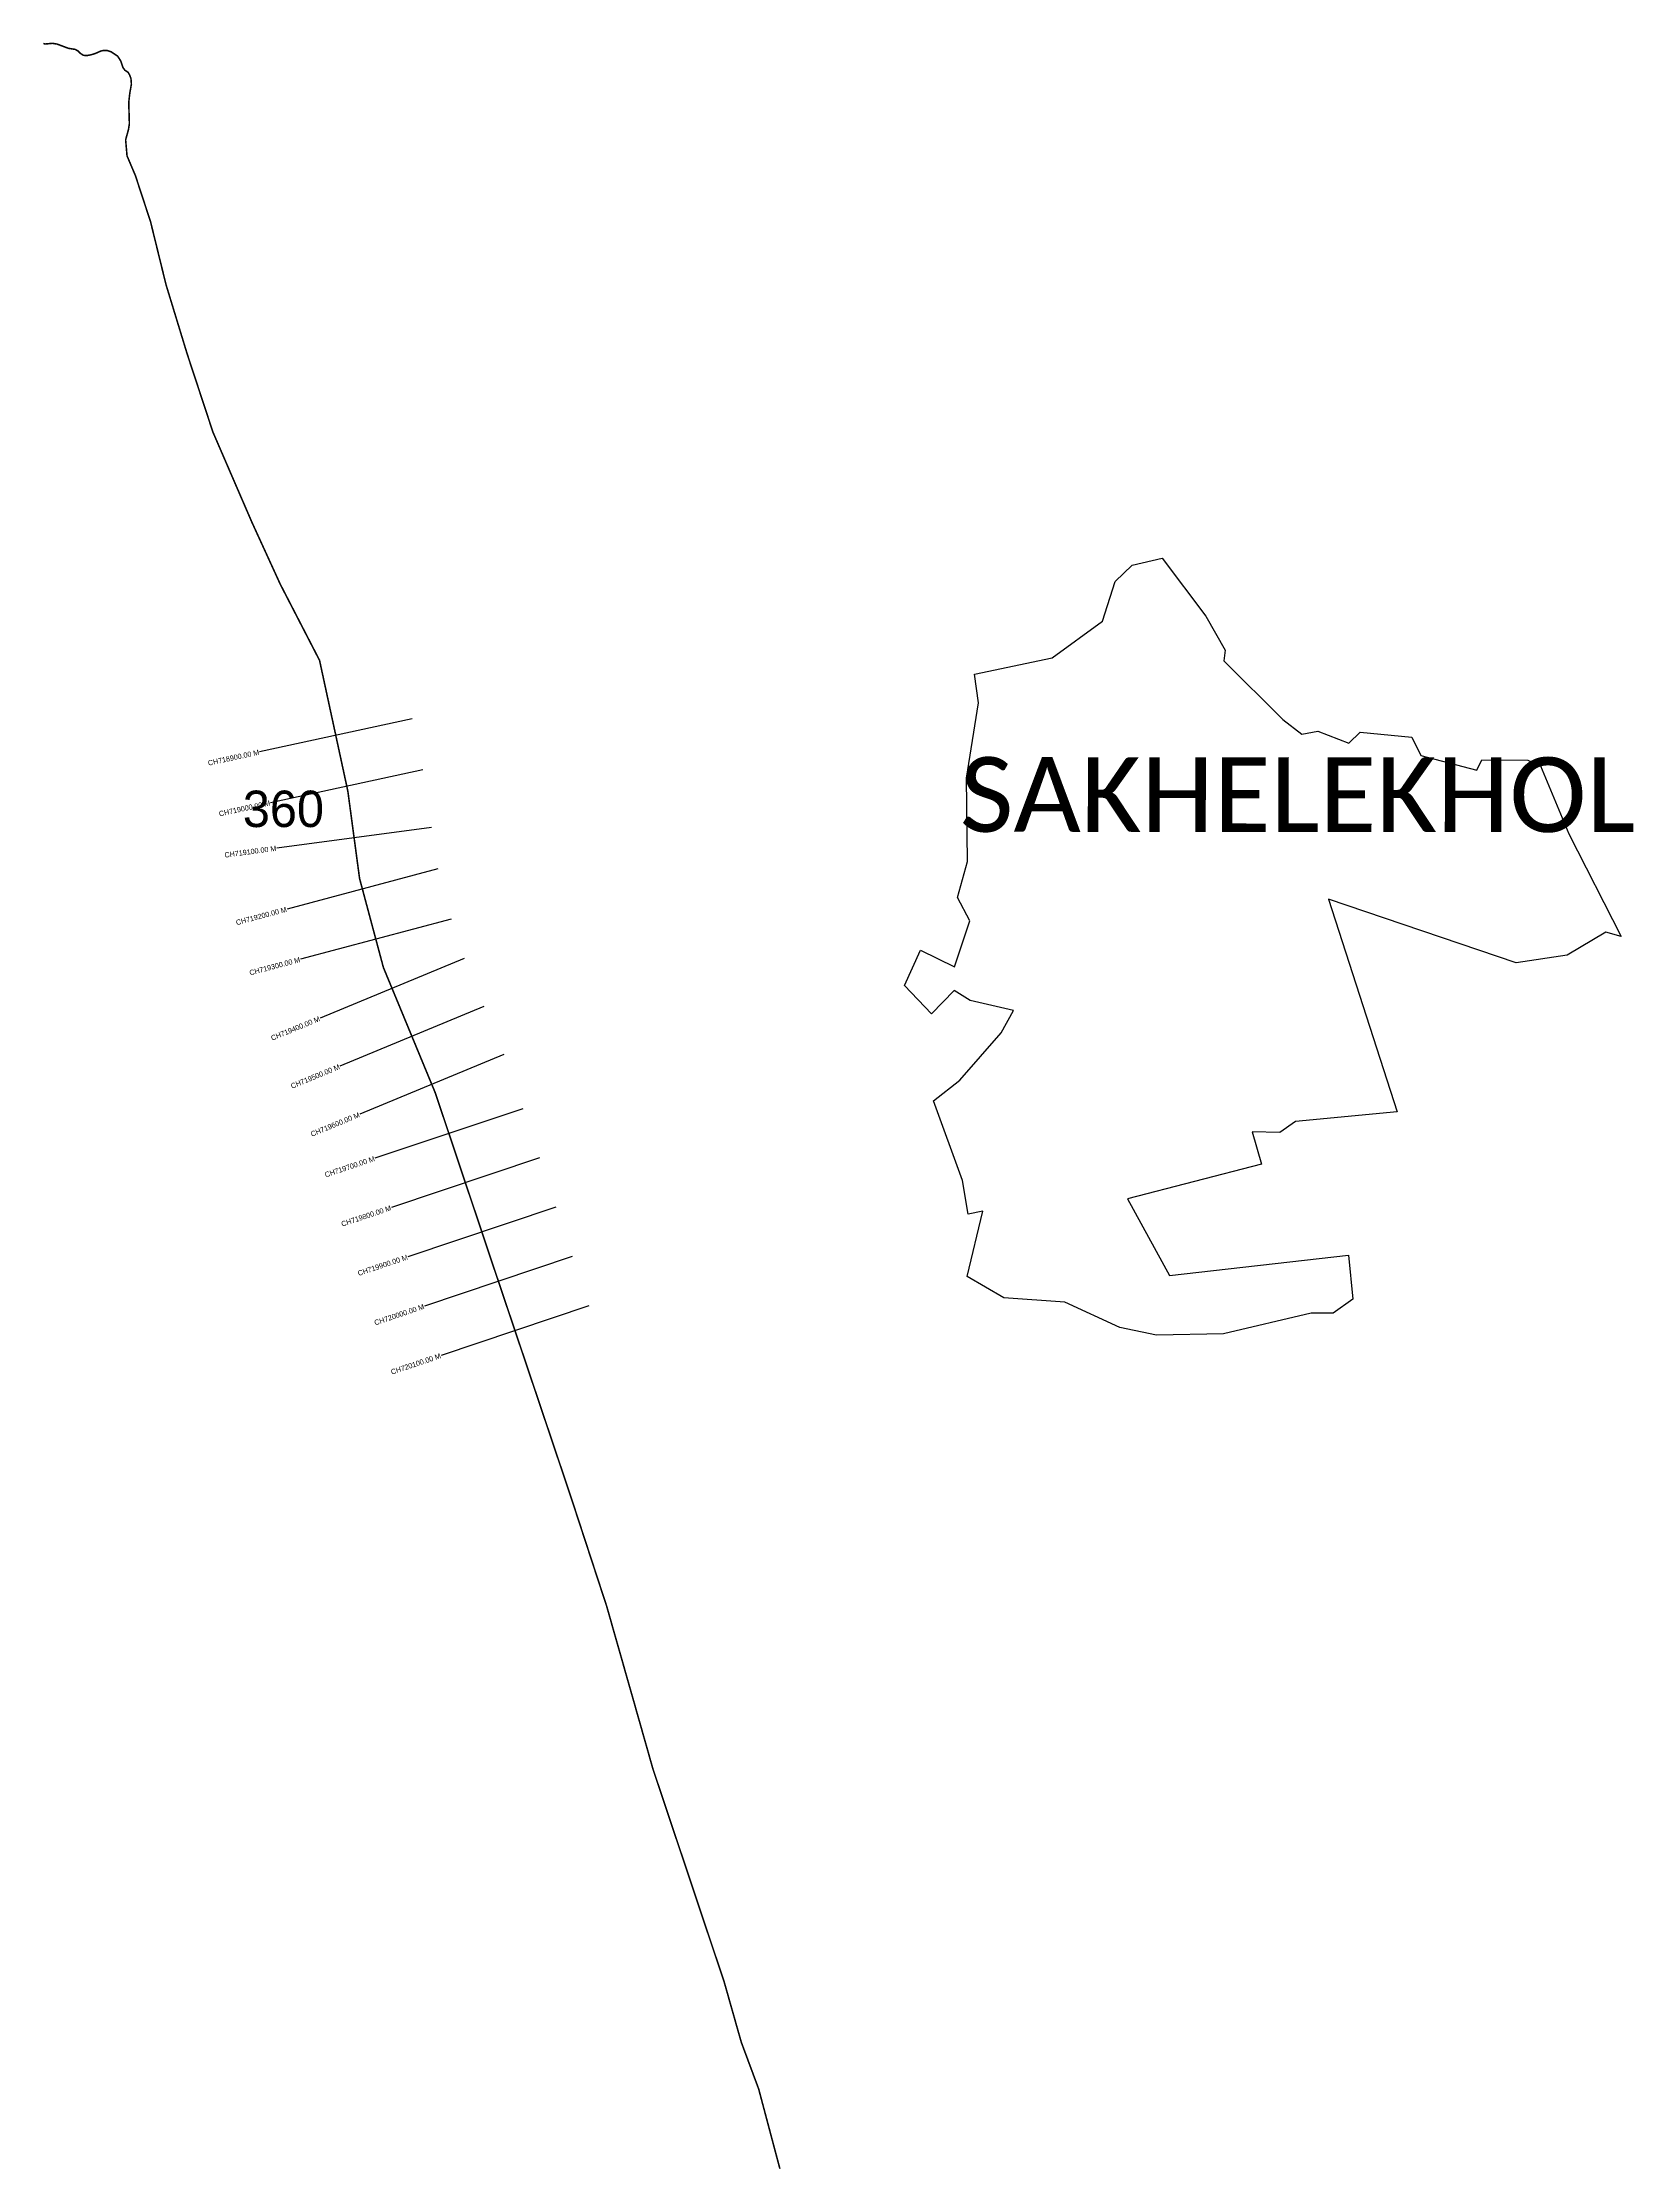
# Model space of a CAD drawing. Header units: metres. Extents: x 355286 to 358347, y 1743664 to 1747757.
import ezdxf
from ezdxf.enums import TextEntityAlignment as Align

# ---------------------------------------------------------------- set-up
doc = ezdxf.new("R2010")
doc.units = ezdxf.units.M
for name, color, linetype in [('CS', 134, 'Continuous'), ('CSMark', 6, 'Continuous'), ('NATURALLY PROTECTED', 3, 'Continuous'), ('village', 3, 'Continuous'), ('VILLAGE NAME', 250, 'Continuous')]:
    doc.layers.add(name, color=color, linetype=linetype)

msp = doc.modelspace()

# ---------------------------------------------------------------- linework, layer by layer
at = {"color": 6}
msp.add_lwpolyline([(357325.2, 1746643.6), (357349.3, 1746720.2)], dxfattribs=at)
at = {"layer": 'CS'}
for p, q in [((355996.5, 1746455.4), (355703.2, 1746391.9)), ((356017.6, 1746357.6), (355724.4, 1746294.2)), ((356033.8, 1746246.9), (355736.4, 1746207)), ((356045.9, 1746167.1), (355756.1, 1746089.6)), ((356071.8, 1746070.5), (355782, 1745993)), ((356096.7, 1745994.3), (355819.5, 1745879.6)), ((356134.9, 1745901.9), (355857.7, 1745787.2)), ((356173.2, 1745809.5), (355896, 1745694.8)), ((356209.7, 1745705.4), (355925.2, 1745610.2)), ((356241.5, 1745610.6), (355957, 1745515.3)), ((356273.2, 1745515.7), (355988.7, 1745420.5)), ((356304.9, 1745421.1), (356020.6, 1745325.5)), ((356336.8, 1745326.3), (356052.4, 1745230.7))]:
    msp.add_line(p, q, dxfattribs=at)
at = {"layer": 'NATURALLY PROTECTED', "const_width": 3, "flags": 128}
msp.add_lwpolyline([(355287.1, 1747755.2), (355291.5, 1747754.3), (355304.4, 1747755.6), (355313.5, 1747754.2), (355335.3, 1747746), (355342.9, 1747744.8), (355348.2, 1747744), (355353.8, 1747741), (355359.1, 1747735.8), (355364.2, 1747732.6), (355370.4, 1747732), (355379, 1747733.5), (355388.5, 1747736.6), (355397, 1747740.4), (355401.8, 1747741.7), (355409.2, 1747742), (355418, 1747739.1), (355430.3, 1747730.8), (355436.2, 1747721.4), (355440.3, 1747709.2), (355444.1, 1747703.9), (355449.9, 1747700.1), (355453, 1747695.3), (355455.8, 1747687.6), (355456.6, 1747677.1), (355453.5, 1747659.5), (355451.5, 1747641.9), (355452.7, 1747600.5), (355450.9, 1747589.4), (355445.5, 1747569.9), (355448.2, 1747539.1), (355464.3, 1747501.1), (355493.4, 1747412.5), (355523.3, 1747290.9), (355564, 1747157.6), (355613.5, 1747007.4), (355688.5, 1746833.9), (355743.1, 1746714.6), (355818.6, 1746568.3), (355873.1, 1746316.3), (355895.6, 1746148.5), (355941.5, 1745977.1), (356041.4, 1745735.7), (356154.2, 1745398.7), (356301.1, 1744961.8), (356371, 1744748.3), (356426, 1744555), (356460.3, 1744434.1), (356524.9, 1744241.2), (356597.2, 1744024.9), (356630, 1743909.2), (356663.5, 1743819.1), (356704.3, 1743665.7)], dxfattribs=at)
at = {"layer": 'village', "color": 6}
for points in [[(357349.3, 1746720.2, 0), (357382.4, 1746751.1, 0), (357439.7, 1746764.8, 0), (357523.6, 1746653.4, 0), (357560.9, 1746587.6, 0), (357558.6, 1746567, 0), (357671.9, 1746454.1, 0), (357708.8, 1746426.4, 0), (357739.5, 1746431.8, 0), (357798.9, 1746408.9, 0), (357820.6, 1746430.2, 0), (357920.2, 1746420.5, 0), (357937.5, 1746385.3, 0), (358045.5, 1746357, 0), (358054.7, 1746376.6, 0), (358143.5, 1746376.1, 0), (358167.5, 1746365, 0), (358222.2, 1746234.1, 0), (358323, 1746037.1, 0)], [(358323, 1746037.1, 0), (358293.5, 1746044.9, 0), (358219.4, 1746001.1, 0), (358121.1, 1745986.1, 0), (357760, 1746108.7, 0), (357891.7, 1745699.4, 0), (357696.1, 1745680.6, 0), (357666.5, 1745659.4, 0), (357612.7, 1745660.7, 0), (357631.2, 1745598.7, 0), (357373.4, 1745531.9, 0), (357454.1, 1745384.2, 0), (357798.5, 1745423.8, 0), (357806.4, 1745338.7, 0), (357768.8, 1745312.1, 0), (357726.4, 1745312.1, 0), (357557.9, 1745272.1, 0), (357428.7, 1745269.4, 0), (357358.1, 1745284.4, 0), (357252.5, 1745333.4, 0), (357134.9, 1745341.6, 0), (357064.8, 1745382.3, 0), (357094.5, 1745508.4, 0), (357066.9, 1745502.6, 0), (357055.9, 1745567, 0), (356999.8, 1745720.7, 0), (357050.3, 1745760.6, 0), (357130.1, 1745851.2, 0), (357153.7, 1745894.7, 0), (357070.7, 1745913.7, 0), (357039.4, 1745933.2, 0), (356995.9, 1745888, 0), (356944.3, 1745942.5, 0), (356974.8, 1746010.3, 0), (357040.3, 1745978.2, 0), (357069.7, 1746067, 0), (357045.9, 1746112.2, 0), (357065.4, 1746181.1, 0), (357063.4, 1746341.3, 0), (357086.7, 1746486.5, 0), (357078.6, 1746541.5, 0), (357228.1, 1746573.2, 0), (357325.2, 1746643.6, 0)]]:
    msp.add_polyline3d(points, dxfattribs=at)

# ---------------------------------------------------------------- texts
at = {"insert": (355671, 1746317.5), "char_height": 70, "attachment_point": 1}
msp.add_mtext_dynamic_manual_height_columns('360', width=95.172, gutter_width=1, heights=[0], dxfattribs=at)
at = {"layer": 'CSMark'}
for s, rotation, p in [('CH718900.00 M', 12.2112, (355702.3, 1746391.7)), ('CH719000.00 M', 12.2112, (355723.4, 1746294)), ('CH719100.00 M', 7.6475, (355735.4, 1746206.8)), ('CH719200.00 M', 14.9804, (355755.1, 1746089.3)), ('CH719300.00 M', 14.9804, (355781, 1745992.7)), ('CH719400.00 M', 22.4797, (355818.6, 1745879.2)), ('CH719500.00 M', 22.4797, (355856.8, 1745786.8)), ('CH719600.00 M', 22.4797, (355895, 1745694.4)), ('CH719700.00 M', 18.509, (355924.3, 1745609.8)), ('CH719800.00 M', 18.509, (355956, 1745515)), ('CH719900.00 M', 18.509, (355987.8, 1745420.2)), ('CH720000.00 M', 18.5807, (356019.6, 1745325.2)), ('CH720100.00 M', 18.5807, (356051.5, 1745230.4))]:
    msp.add_text(s, height=10, rotation=rotation, dxfattribs=at).set_placement(p, align=Align.MIDDLE_RIGHT)
at = {"layer": 'VILLAGE NAME', "insert": (357050.8, 1746382), "char_height": 143.7, "attachment_point": 1, "rotation": 359.9793}
msp.add_mtext_dynamic_manual_height_columns('{\\fCalibri|b0|i0|c0|p34;SAKHELEKHOL}', width=1418, gutter_width=718.5, heights=[0], dxfattribs=at)

doc.saveas('drawing.dxf')
